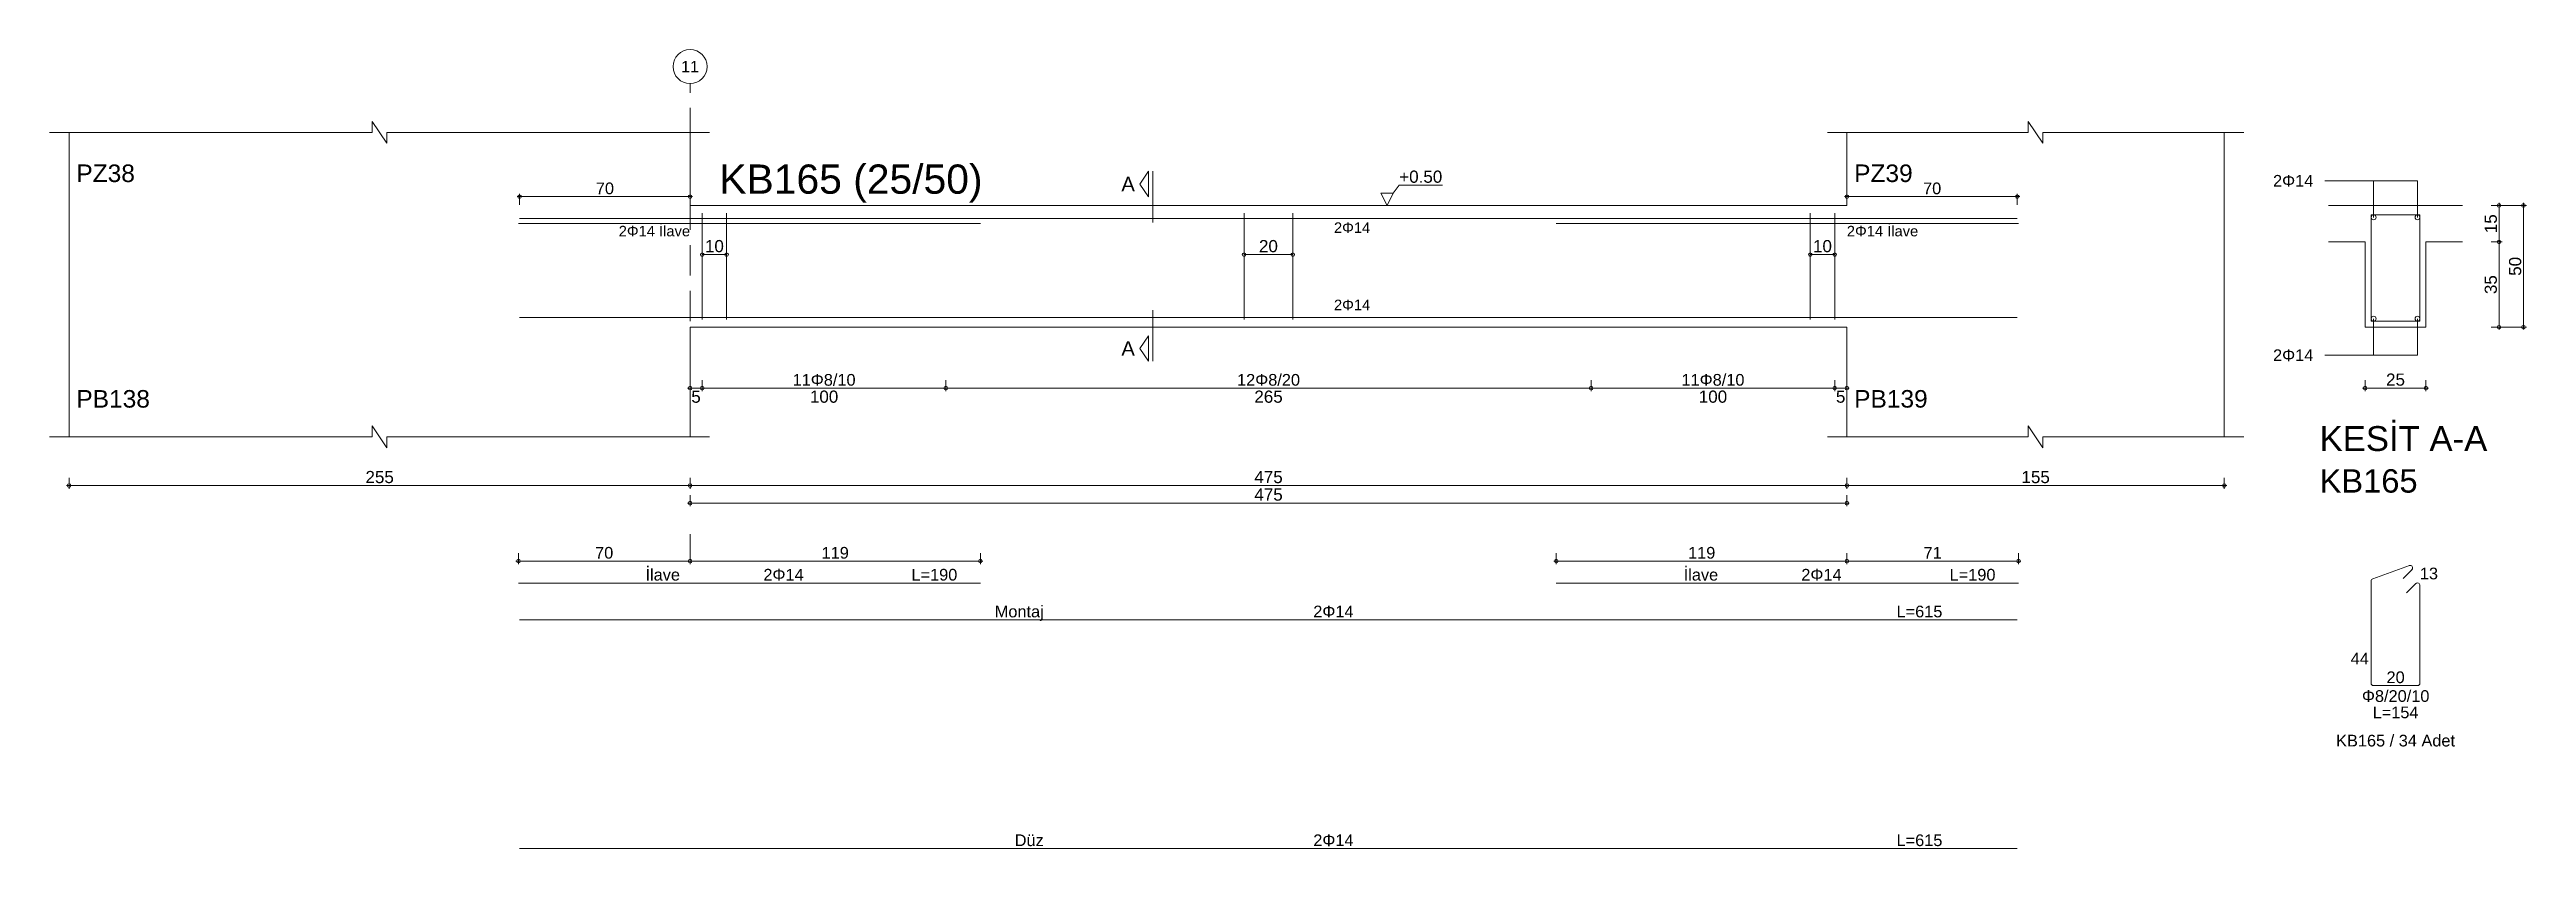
# Model space of a CAD drawing. Header units: millimetres. Extents: x 23801 to 80069, y 9628 to 14137.
# Drawn here: x 23894 to 25420, y 11164 to 11656 of the extents above; entities that cross this region are included whole.
import ezdxf

# ---------------------------------------------------------------- set-up
doc = ezdxf.new("R2010")
doc.units = ezdxf.units.MM
doc.linetypes.add('DASHDOT2', pattern=[12.7, 6.35, -3.175, 0, -3.175])
doc.linetypes.add('DASHED4', pattern=[18.75, 12.5, -6.25])
doc.layers.add('aks', color=251, linetype='DASHDOT2', lineweight=35)
for name, color, linetype in [('Donatı Topl. Uzun. Yazısı', 7, 'Continuous'), ('Donatı Uz. Yazısı', 7, 'Continuous'), ('Donatı Yazısı', 7, 'Continuous'), ('Donatı Çizgisi', 7, 'Continuous'), ('Kiriş', 7, 'Continuous'), ('Standart', 7, 'Continuous'), ('Ölçülendirme', 7, 'Continuous')]:
    doc.layers.add(name, color=color, linetype=linetype)
doc.styles.add('arial_1_18', font='arial.ttf', dxfattribs={"height": 0.2})

# ---------------------------------------------------------------- blocks, each defined once
blk = doc.blocks.new('IDE143Entity7367')
at = {"layer": 'aks', "color": 30, "linetype": 'DASHED4', "lineweight": 5}
for points in [[(19028, 2016.8), (19028, 2151.8)], [(19028, 1955.8), (19028, 1966.8)]]:
    blk.add_lwpolyline(points, dxfattribs=at)
at = {"layer": 'aks', "color": 1, "linetype": 'Continuous', "lineweight": 5}
blk.add_circle((19028, 2158.8), 7, dxfattribs=at)
at = {"layer": 'Donatı Çizgisi', "color": 5, "linetype": 'Continuous', "lineweight": 5}
for points in [[(18958, 2096.4), (19573, 2096.4)], [(19033, 2055), (19033, 2098.6)], [(19043, 2055), (19043, 2098.6)], [(19255.5, 2055), (19255.5, 2098.6)], [(19275.5, 2055), (19275.5, 2098.6)], [(19488, 2055), (19488, 2098.6)], [(19498, 2055), (19498, 2098.6)], [(19718.3, 2054.3), (19718.3, 2097.9)], [(19718.3, 2097.9), (19738.3, 2097.9)], [(19738.3, 2054.3), (19738.3, 2097.9)], [(18957.5, 2094.4), (19147.2, 2094.4)], [(19383.7, 2094.4), (19573.5, 2094.4)], [(18958, 2055.8), (19573, 2055.8)], [(19718.3, 2054.3), (19738.3, 2054.3)], [(19719, 1948.5), (19734, 1954)], [(18957.5, 1946.8), (19147.2, 1946.8)], [(19383.7, 1946.8), (19573.5, 1946.8)], [(19718.3, 1905.7), (19718.3, 1947.6)], [(19731.4, 1948.7), (19735.1, 1952.3)], [(19732.8, 1942.8), (19736.6, 1946.6)], [(19738.3, 1905.7), (19738.3, 1945.8)], [(18958, 1931.7), (19573, 1931.7)], [(19719.3, 1904.7), (19737.3, 1904.7)], [(18958, 1837.8), (19573, 1837.8)]]:
    blk.add_lwpolyline(points, dxfattribs=at)
for centre in [(19719.3, 2096.9), (19737.3, 2096.9), (19719.3, 2055.3), (19737.3, 2055.3)]:
    blk.add_circle(centre, 1, dxfattribs=at)
for centre, start, end in [((19734.3, 1953), 315, 110), ((19719.3, 1947.6), 110, 180), ((19737.3, 1945.8), 0, 135), ((19719.3, 1905.7), 180, 270), ((19737.3, 1905.7), 270, 0)]:
    blk.add_arc(centre, 1.02, start, end, dxfattribs=at)
at = {"layer": 'Kiriş', "color": 1, "linetype": 'Continuous', "lineweight": 5}
for points in [[(18897.5, 2131.8), (18897.5, 2136.3)], [(18903.5, 2127.3), (18897.5, 2136.3)], [(19577.5, 2131.8), (19577.5, 2136.3)], [(19583.5, 2127.3), (19577.5, 2136.3)], [(18765, 2131.8), (18897.5, 2131.8)], [(18773, 2006.8), (18773, 2131.8)], [(18903.5, 2127.3), (18903.5, 2131.8)], [(18903.5, 2131.8), (19036, 2131.8)], [(19028, 2101.8), (19028, 2131.8)], [(19495, 2131.8), (19577.5, 2131.8)], [(19503, 2101.8), (19503, 2131.8)], [(19583.5, 2131.8), (19666, 2131.8)], [(19583.5, 2127.3), (19583.5, 2131.8)], [(19658, 2006.8), (19658, 2131.8)], [(19028, 2101.8), (19503, 2101.8)], [(19700.8, 2101.8), (19755.8, 2101.8)], [(19700.8, 2086.8), (19715.8, 2086.8)], [(19715.8, 2051.8), (19715.8, 2086.8)], [(19740.8, 2086.8), (19755.8, 2086.8)], [(19740.8, 2051.8), (19740.8, 2086.8)], [(19028, 2051.8), (19503, 2051.8)], [(19028, 2006.8), (19028, 2051.8)], [(19503, 2006.8), (19503, 2051.8)], [(19715.8, 2051.8), (19740.8, 2051.8)], [(18765, 2006.8), (18897.5, 2006.8)], [(18903.5, 2002.3), (18897.5, 2011.3)], [(18897.5, 2006.8), (18897.5, 2011.3)], [(18903.5, 2006.8), (19036, 2006.8)], [(18903.5, 2002.3), (18903.5, 2006.8)], [(19495, 2006.8), (19577.5, 2006.8)], [(19583.5, 2002.3), (19577.5, 2011.3)], [(19577.5, 2006.8), (19577.5, 2011.3)], [(19583.5, 2006.8), (19666, 2006.8)], [(19583.5, 2002.3), (19583.5, 2006.8)]]:
    blk.add_lwpolyline(points, dxfattribs=at)
at = {"layer": 'Ölçülendirme', "color": 1, "linetype": 'Continuous', "lineweight": 5}
for points in [[(19212.7, 2110.5), (19216.2, 2115.8)], [(19216.2, 2105.3), (19216.2, 2115.8)], [(19218, 2094.8), (19218, 2115.8)], [(18957, 2105.4), (19029, 2105.4)], [(18958, 2102.1), (18958, 2106.6)], [(19028, 2102.1), (19028, 2106.6)], [(19216.2, 2105.3), (19212.7, 2110.5)], [(19314.2, 2101.8), (19311.7, 2106.8)], [(19311.7, 2106.8), (19316.7, 2106.8)], [(19316.7, 2106.8), (19314.2, 2101.8)], [(19316.7, 2106.8), (19319.2, 2110.1)], [(19319.2, 2110.1), (19336.9, 2110.1)], [(19502, 2105.4), (19574, 2105.4)], [(19503, 2102.1), (19503, 2106.6)], [(19573, 2102.1), (19573, 2106.6)], [(19699.3, 2111.9), (19737.3, 2111.9)], [(19719.3, 2096.9), (19719.3, 2111.9)], [(19737.3, 2096.9), (19737.3, 2111.9)], [(19314.2, 2101.8), (19314.2, 2101.8)], [(19767.6, 2101.8), (19782.1, 2101.8)], [(19770.8, 2050.8), (19770.8, 2102.8)], [(19780.8, 2050.8), (19780.8, 2102.8)], [(19767.6, 2086.8), (19772.1, 2086.8)], [(19033, 2081.6), (19043, 2081.6)], [(19255.5, 2081.6), (19275.5, 2081.6)], [(19488, 2081.6), (19498, 2081.6)], [(19218, 2037.8), (19218, 2058.8)], [(19719.3, 2040.3), (19719.3, 2055.3)], [(19737.3, 2040.3), (19737.3, 2055.3)], [(19212.7, 2043), (19216.2, 2048.3)], [(19216.2, 2037.8), (19216.2, 2048.3)], [(19767.6, 2051.8), (19782.1, 2051.8)], [(19216.2, 2037.8), (19212.7, 2043)], [(19699.3, 2040.3), (19737.3, 2040.3)], [(19027, 2026.8), (19504, 2026.8)], [(19028, 2025.5), (19028, 2030)], [(19033, 2025.5), (19033, 2030)], [(19133, 2025.5), (19133, 2030)], [(19398, 2025.5), (19398, 2030)], [(19498, 2025.5), (19498, 2030)], [(19503, 2025.5), (19503, 2030)], [(19714.8, 2026.8), (19741.8, 2026.8)], [(19715.8, 2025.5), (19715.8, 2030)], [(19740.8, 2025.5), (19740.8, 2030)], [(18772, 1986.8), (19659, 1986.8)], [(18773, 1985.5), (18773, 1990)], [(19028, 1985.5), (19028, 1990)], [(19503, 1985.5), (19503, 1990)], [(19658, 1985.5), (19658, 1990)], [(19027, 1979.6), (19504, 1979.6)], [(19028, 1978.3), (19028, 1982.8)], [(19503, 1978.3), (19503, 1982.8)], [(18956.5, 1955.8), (19029, 1955.8)], [(18957.5, 1954.5), (18957.5, 1959)], [(19027, 1955.8), (19148.2, 1955.8)], [(19028, 1954.5), (19028, 1959)], [(19028, 1954.5), (19028, 1959)], [(19147.2, 1954.5), (19147.2, 1959)], [(19382.7, 1955.8), (19504, 1955.8)], [(19383.7, 1954.5), (19383.7, 1959)], [(19502, 1955.8), (19574.5, 1955.8)], [(19503, 1954.5), (19503, 1959)], [(19503, 1954.5), (19503, 1959)], [(19573.5, 1954.5), (19573.5, 1959)]]:
    blk.add_lwpolyline(points, dxfattribs=at)
for centre in [(18958, 2105.4), (19028, 2105.4), (19503, 2105.4), (19573, 2105.4), (19770.8, 2101.8), (19780.8, 2101.8), (19770.8, 2086.8), (19033, 2081.6), (19043, 2081.6), (19255.5, 2081.6), (19275.5, 2081.6), (19488, 2081.6), (19498, 2081.6), (19770.8, 2051.8), (19780.8, 2051.8), (19028, 2026.8), (19033, 2026.8), (19033, 2026.8), (19133, 2026.8), (19133, 2026.8), (19398, 2026.8), (19398, 2026.8), (19498, 2026.8), (19498, 2026.8), (19503, 2026.8), (19715.8, 2026.8), (19740.8, 2026.8), (18773, 1986.8), (19028, 1986.8), (19028, 1986.8), (19503, 1986.8), (19503, 1986.8), (19658, 1986.8), (19028, 1979.6), (19503, 1979.6), (18957.5, 1955.8), (19028, 1955.8), (19028, 1955.8), (19147.2, 1955.8), (19383.7, 1955.8), (19503, 1955.8), (19503, 1955.8), (19573.5, 1955.8)]:
    blk.add_circle(centre, 0.75, dxfattribs=at)
at = {"layer": 'aks', "color": 1, "linetype": 'Continuous', "lineweight": 5, "style": 'arial_1_18'}
blk.add_text('11', height=4.73, dxfattribs=at).set_placement((19024.3, 2156.4))
at = {"layer": 'Donatı Topl. Uzun. Yazısı', "color": 1, "linetype": 'Continuous', "lineweight": 5, "style": 'arial_1_18'}
for s, p in [('L=190', (19118.9, 1947.8)), ('L=190', (19545.2, 1947.8)), ('L=615', (19523.4, 1932.7)), ('L=154', (19718.9, 1891.3)), ('L=615', (19523.4, 1838.8))]:
    blk.add_text(s, height=4.8, dxfattribs=at).set_placement(p)
at = {"layer": 'Donatı Uz. Yazısı', "color": 1, "linetype": 'Continuous', "lineweight": 5, "style": 'arial_1_18'}
for s, p in [('13', (19738.3, 1948.3)), ('44', (19709.9, 1913.4)), ('20', (19724.6, 1905.7))]:
    blk.add_text(s, height=4.8, dxfattribs=at).set_placement(p)
at = {"layer": 'Donatı Yazısı', "color": 5, "linetype": 'Continuous', "lineweight": 5, "style": 'arial_1_18'}
for s, height, p in [('2Φ14', 4.8, (19678, 2109.5)), ('2Φ14 İlave', 4.32, (18998.7, 2089.1)), ('2Φ14 İlave', 4.32, (19503, 2089.1)), ('2Φ14', 4.8, (19678, 2037.9)), ('2Φ14', 4.8, (19058.1, 1947.8)), ('2Φ14', 4.8, (19484.3, 1947.8)), ('2Φ14', 4.8, (19283.9, 1932.7)), ('Φ8/20/10', 4.8, (19714.5, 1898)), ('KB165 / 34 Adet', 4.8, (19703.9, 1879.7)), ('2Φ14', 4.8, (19283.9, 1838.8))]:
    blk.add_text(s, height=height, dxfattribs=at).set_placement(p)
for p in [(19292.4, 2090.5), (19292.4, 2058.8)]:
    blk.add_text('2Φ14', height=4.32, rotation=360, dxfattribs=at).set_placement(p)
at = {"layer": 'Donatı Yazısı', "color": 1, "linetype": 'Continuous', "lineweight": 5, "style": 'arial_1_18'}
for s, p in [('İlave', (19009.7, 1947.8)), ('İlave', (19436, 1947.8)), ('Montaj', (19153.1, 1932.7)), ('Düz', (19161.3, 1838.8))]:
    blk.add_text(s, height=4.8, dxfattribs=at).set_placement(p)
at = {"layer": 'Kiriş', "color": 1, "linetype": 'Continuous', "lineweight": 5, "style": 'arial_1_18'}
for s, height, p in [('PZ38', 7.2, (18776, 2111.4)), ('KB165 (25/50)', 12, (19040, 2106.6)), ('PZ39', 7.2, (19506, 2111.4)), ('PB138', 7.2, (18776, 2018.8)), ('PB139', 7.2, (19506, 2018.8)), ('KESİT A-A', 10.2, (19697.1, 2001)), ('KB165', 9.6, (19697.1, 1983.9))]:
    blk.add_text(s, height=height, dxfattribs=at).set_placement(p)
at = {"layer": 'Ölçülendirme', "color": 1, "linetype": 'Continuous', "lineweight": 5, "style": 'arial_1_18'}
for s, height, p in [('+0.50', 5, (19319.2, 2111.1)), ('70', 4.8, (18989.3, 2106.4)), ('A', 5.95, (19205.1, 2107.6)), ('70', 4.8, (19534.3, 2106.4)), ('A', 5.95, (19205.1, 2040.1)), ('5', 5, (19028.5, 2020.8)), ('100', 5, (19077.2, 2020.8)), ('265', 5, (19259.7, 2020.8)), ('100', 5, (19442.2, 2020.8)), ('5', 5, (19498.5, 2020.8)), ('25', 5, (19724.4, 2027.8)), ('255', 5, (18894.7, 1987.8)), ('475', 5, (19259.7, 1987.8)), ('475', 5, (19259.7, 1980.6)), ('155', 5, (19574.7, 1987.8))]:
    blk.add_text(s, height=height, dxfattribs=at).set_placement(p)
for s, rotation, p in [('15', 90, (19769.9, 2090.4)), ('10', 360, (19034.1, 2082.6)), ('20', 360, (19261.6, 2082.6)), ('10', 360, (19489.1, 2082.6)), ('50', 90, (19779.9, 2072.9)), ('35', 90, (19769.9, 2065.4))]:
    blk.add_text(s, height=5, rotation=rotation, dxfattribs=at).set_placement(p)
at = {"layer": 'Ölçülendirme', "color": 5, "linetype": 'Continuous', "lineweight": 5, "style": 'arial_1_18'}
for s, p in [('11Φ8/10', (19070.1, 2027.8)), ('12Φ8/20', (19252.6, 2027.8)), ('11Φ8/10', (19435.1, 2027.8)), ('70', (18989, 1956.8)), ('119', (19082, 1956.8)), ('119', (19437.8, 1956.8)), ('71', (19534.5, 1956.8))]:
    blk.add_text(s, height=4.8, dxfattribs=at).set_placement(p)

msp = doc.modelspace()

# ---------------------------------------------------------------- block references
at = {"layer": 'Standart', "xscale": 1.5, "yscale": 1.5, "zscale": 1.5}
msp.add_blockref('IDE143Entity7367', (-4253.5, 8407.1), dxfattribs=at)

doc.saveas('drawing.dxf')
